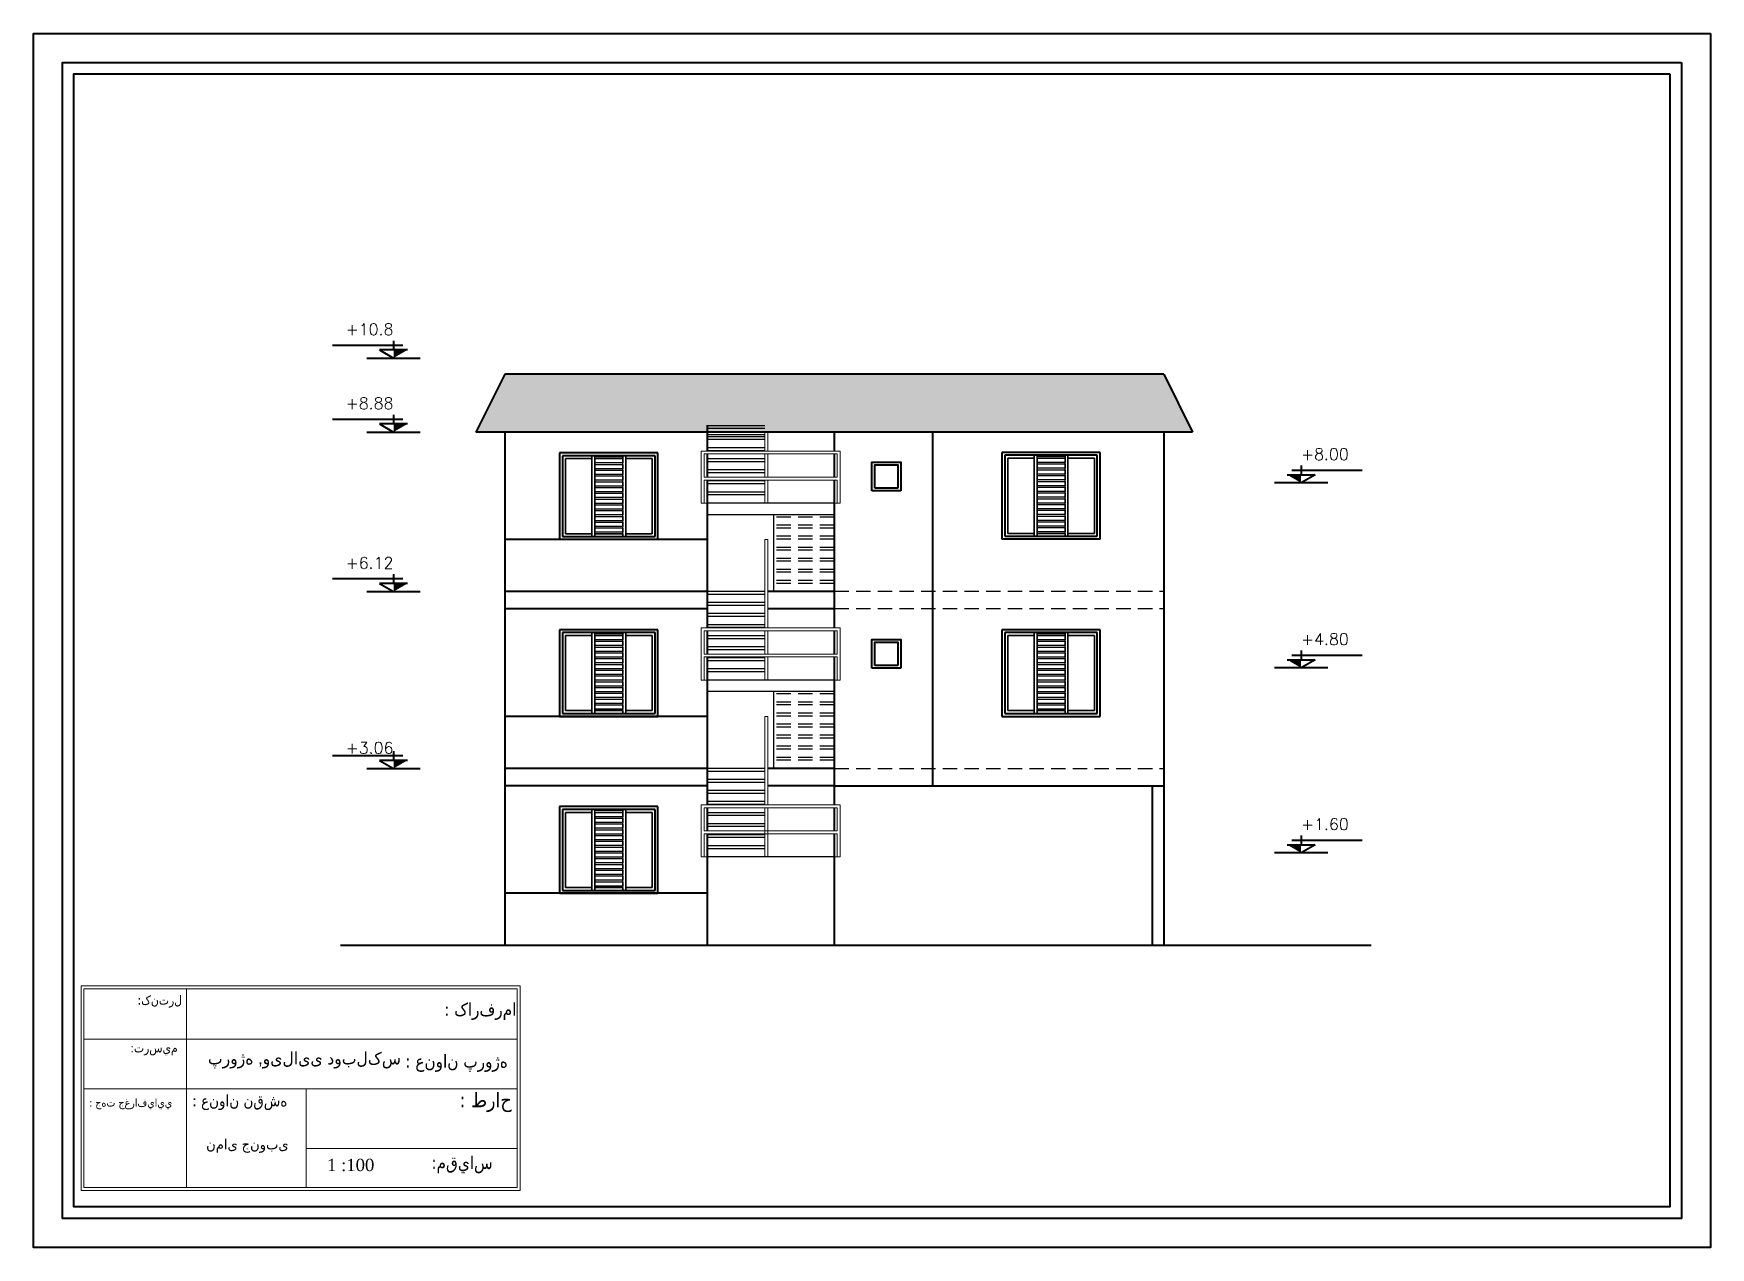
# Model space of a CAD drawing. Header units: millimetres. Extents: x -5645 to 36496, y -6563 to 7144.
# Drawn here: x -5645 to -2745, y -1060 to 1040 of the extents above; entities that cross this region are included whole.
import ezdxf

# ---------------------------------------------------------------- set-up
doc = ezdxf.new("R2010")
doc.units = ezdxf.units.MM
doc.header["$LTSCALE"] = 100
doc.linetypes.add('HIDDEN', pattern=[0.375, 0.25, -0.125])
doc.layers.get('0').update_dxf_attribs({"lineweight": 40})
for name, color, linetype, lineweight in [('CADR-1', 2, 'Continuous', 20), ('FUR', 1, 'Continuous', 9), ('TEXT', 11, 'Continuous', 20), ('TX3', 4, 'Continuous', 9), ('WE', 4, 'Continuous', 30), ('WIN', 4, 'Continuous', 9)]:
    doc.layers.add(name, color=color, linetype=linetype, lineweight=lineweight)
doc.layers.add('HID', color=11, linetype='HIDDEN')
doc.styles.add('MAS', font='romanc.shx')
doc.styles.add('style2', font='romantic.ttf')
doc.styles.add('style4', font='')
doc.styles.get('style4').set_extended_font_data('B Badr')

msp = doc.modelspace()

# ---------------------------------------------------------------- texts
at = {"layer": 'FUR', "ltscale": 0.02, "style": 'style2'}
msp.add_text('1 :100', height=21.4, dxfattribs=at).set_placement((-5137.3, -928.1))
at = {"layer": 'TEXT', "color": 1, "ltscale": 0.1, "attachment_point": 1, "style": 'style4'}
for s, insert, char_height, width in [('{\\fTahoma|b0|i0|c178|p34; :کنترل}', (-5471.1, -624.2), 15.878, 389.003), ('{\\fTahoma|b0|i0|c178|p34;: کارفرما}', (-4934.8, -636.9), 22.385, 548.402), ('{\\fTahoma|b0|i0|c178|p34;:ترسيم}', (-5477.7, -706.8), 15.878, 389.003), ('{\\fTahoma|b0|i0|c178|p34;: عنوان پروژه}', (-5002, -726.6), 22.385, 548.402), ('{\\fTahoma|b0|i0|c178|p34;: جهت جغرافيايي}', (-5548.9, -802.5), 13.933, 341.354), ('{\\fTahoma|b0|i0|c178|p34;: عنوان نقشه}', (-5370.5, -796.2), 19.772, 484.39), ('{\\fTahoma|b0|i0|c178|p34;: طراح}', (-4908.2, -792), 25.547, 625.865), ('{\\fTahoma|b0|i0|c178|p34;:مقياس}', (-4956.9, -902), 22.385, 548.402)]:
    msp.add_mtext(s, dxfattribs=dict(at, insert=insert, char_height=char_height, width=width))
at = {"layer": 'TEXT', "color": 2, "ltscale": 0.1, "attachment_point": 1, "style": 'style4'}
for s, insert, char_height, width in [('{\\fB Homa|b0|i0|c178|p2;پروژه ,}ویلایی{\\fB Homa|b0|i0|c178|p2; دوبلکس}', (-5343.4, -722), 21.424, 524.865), ('{\\fB Homa|b0|i0|c178|p2;نمای جنوبی}', (-5346.5, -872.5), 17.959, 439.969)]:
    msp.add_mtext(s, dxfattribs=dict(at, insert=insert, char_height=char_height, width=width))
at = {"layer": 'TX3', "color": 5, "linetype": 'Continuous', "lineweight": 0, "ltscale": 0.1, "char_height": 20, "width": 65.392, "style": 'MAS'}
for s, insert, attachment_point in [('+10.8', (-5104.8, 538.1), 1), ('+8.88', (-5104.8, 410.1), 1), ('+8.00', (-3370.4, 322.1), 3), ('+6.12', (-5104.8, 134.1), 1), ('+4.80', (-3370.4, 2.1), 3), ('+3.06', (-5104.8, -185.9), 1), ('+1.60', (-3370.4, -317.9), 3)]:
    msp.add_mtext(s, dxfattribs=dict(at, insert=insert, attachment_point=attachment_point))

# ---------------------------------------------------------------- blocks, each defined once
blk = doc.blocks.new('wqeq')
at = {"extrusion": (0, 1, -6.12323e-17)}
for p, q in [((30.4, 5, -5), (-139.6, 5, -5)), ((-139.6, 5, 5), (-139.6, 5, -5)), ((30.4, 5, 5), (-139.6, 5, 5)), ((30.4, 5, 5), (30.4, 5, -5))]:
    blk.add_line(p, q, dxfattribs=at)
at = {"extrusion": (-1, 1.49974e-32, 2.44925e-16)}
for p, q in [((-139.6, 5, -5), (-139.6, -145, -5)), ((-139.6, 5, 5), (-139.6, 5, -5)), ((-139.6, 5, 5), (-139.6, -145, 5)), ((25.4, -140), (25.4, 0)), ((25.4, 0), (25.4, 0, -5)), ((25.4, -140, -5), (25.4, 0, -5))]:
    blk.add_line(p, q, dxfattribs=at)
at = {"extrusion": (-2.44925e-16, -6.12323e-17, -1)}
for p, q in [((30.4, 5, -5), (-139.6, 5, -5)), ((-139.6, 5, -5), (-139.6, -145, -5)), ((25.4, 0, -5), (-134.6, 0, -5)), ((-134.6, 0, -5), (-134.6, -140, -5)), ((-83.8, 0), (-134.6, 0)), ((-134.6, 0), (-134.6, -140)), ((-30.4, 0), (-78.8, 0)), ((25.4, 0), (-25.4, 0)), ((25.4, -140, -5), (25.4, 0, -5)), ((25.4, -140), (25.4, 0)), ((30.4, -145, -5), (30.4, 5, -5)), ((-134.6, -140, -5), (25.4, -140, -5)), ((-134.6, -140), (-83.8, -140)), ((-25.4, -140), (25.4, -140))]:
    blk.add_line(p, q, dxfattribs=at)
for p, q in [((30.4, 5, 5), (-139.6, 5, 5)), ((-139.6, 5, 5), (-139.6, -145, 5)), ((30.4, -145, 5), (30.4, 5, 5))]:
    blk.add_line(p, q)
at = {"extrusion": (1, -1.49974e-32, -2.44925e-16)}
for p, q in [((-134.6, 0), (-134.6, -140)), ((-134.6, 0, -5), (-134.6, -140, -5)), ((30.4, -145, -5), (30.4, 5, -5)), ((30.4, 5, 5), (30.4, 5, -5)), ((30.4, -145, 5), (30.4, 5, 5))]:
    blk.add_line(p, q, dxfattribs=at)
at = {"extrusion": (0, -1, 6.12323e-17)}
for p, q in [((-83.8, 0), (-134.6, 0)), ((25.4, 0, -5), (-134.6, 0, -5)), ((-30.4, 0), (-78.8, 0)), ((25.4, 0), (-25.4, 0)), ((25.4, 0), (25.4, 0, -5))]:
    blk.add_line(p, q, dxfattribs=at)
at = {"layer": 'WE', "extrusion": (1, -1.49974e-32, -2.44925e-16)}
for p, q in [((-134.6, 0), (-134.6, 0, -5)), ((-78.8, 0), (-78.8, -2.5)), ((-78.8, 0), (-78.8, 0, -2.5)), ((-78.8, 0, -2.5), (-78.8, -2.5, -2.5)), ((-78.8, -5, 5), (-78.8, 0, 5)), ((-78.8, 0, 7.5), (-78.8, 0, 5)), ((-78.8, -140, 7.5), (-78.8, 0, 7.5)), ((-25.4, -5, 5), (-25.4, 0, 5)), ((-25.4, 0, 7.5), (-25.4, 0, 5)), ((-25.4, 0, 7.5), (-25.4, -140, 7.5)), ((-25.4, 0), (-25.4, -5)), ((-25.4, 0), (-25.4, 0, -2.5)), ((-25.4, -140, -2.5), (-25.4, 0, -2.5)), ((-129.6, -5), (-129.6, -135)), ((-129.6, -5, 5), (-129.6, -5)), ((-129.6, -135, 5), (-129.6, -5, 5)), ((-78.8, -2.5), (-78.8, -2.5, -2.5)), ((-78.8, -5, 5), (-78.8, -5, -2.5)), ((-78.8, -5, -2.5), (-78.8, -12.5, -2.5)), ((-78.8, -12.5), (-78.8, -12.5, -2.5)), ((-78.8, -12.5), (-78.8, -15)), ((-78.8, -15), (-78.8, -15, -2.5)), ((-78.8, -15, -2.5), (-78.8, -22.5, -2.5)), ((-78.8, -22.5), (-78.8, -22.5, -2.5)), ((-78.8, -22.5), (-78.8, -25)), ((-78.8, -25), (-78.8, -25, -2.5)), ((-78.8, -25, -2.5), (-78.8, -32.5, -2.5)), ((-25.4, -5), (-25.4, -5, 5)), ((-78.8, -32.5), (-78.8, -32.5, -2.5)), ((-78.8, -32.5), (-78.8, -35)), ((-78.8, -35), (-78.8, -35, -2.5)), ((-78.8, -35, -2.5), (-78.8, -42.5, -2.5)), ((-78.8, -42.5), (-78.8, -42.5, -2.5)), ((-78.8, -42.5), (-78.8, -45)), ((-78.8, -45), (-78.8, -45, -2.5)), ((-78.8, -45, -2.5), (-78.8, -52.5, -2.5)), ((-78.8, -52.5), (-78.8, -52.5, -2.5)), ((-78.8, -52.5), (-78.8, -55)), ((-78.8, -55), (-78.8, -55, -2.5)), ((-78.8, -55, -2.5), (-78.8, -62.5, -2.5)), ((-78.8, -62.5), (-78.8, -62.5, -2.5)), ((-78.8, -62.5), (-78.8, -65)), ((-78.8, -65), (-78.8, -65, -2.5)), ((-78.8, -65, -2.5), (-78.8, -72.5, -2.5)), ((-78.8, -72.5), (-78.8, -72.5, -2.5)), ((-78.8, -72.5), (-78.8, -75)), ((-78.8, -75), (-78.8, -75, -2.5)), ((-78.8, -75, -2.5), (-78.8, -82.5, -2.5)), ((-78.8, -82.5), (-78.8, -85)), ((-78.8, -82.5), (-78.8, -82.5, -2.5)), ((-78.8, -85, -2.5), (-78.8, -92.5, -2.5)), ((-78.8, -85), (-78.8, -85, -2.5)), ((-78.8, -92.5), (-78.8, -95)), ((-78.8, -92.5), (-78.8, -92.5, -2.5)), ((-78.8, -95, -2.5), (-78.8, -102.5, -2.5)), ((-78.8, -95), (-78.8, -95, -2.5)), ((-78.8, -102.5), (-78.8, -105)), ((-78.8, -102.5), (-78.8, -102.5, -2.5)), ((-78.8, -105, -2.5), (-78.8, -112.5, -2.5)), ((-78.8, -105), (-78.8, -105, -2.5)), ((-78.8, -112.5), (-78.8, -115)), ((-78.8, -112.5), (-78.8, -112.5, -2.5)), ((-78.8, -115, -2.5), (-78.8, -122.5, -2.5)), ((-78.8, -115), (-78.8, -115, -2.5)), ((-134.6, -140), (-134.6, -140, -5)), ((-129.6, -135, 5), (-129.6, -135)), ((-78.8, -122.5), (-78.8, -125)), ((-78.8, -122.5), (-78.8, -122.5, -2.5)), ((-78.8, -125, -2.5), (-78.8, -132.5, -2.5)), ((-78.8, -125), (-78.8, -125, -2.5)), ((-78.8, -132.5), (-78.8, -135)), ((-78.8, -132.5), (-78.8, -132.5, -2.5)), ((-78.8, -140, 5), (-78.8, -135, 5)), ((-78.8, -135, 5), (-78.8, -135)), ((-78.8, -140, 7.5), (-78.8, -140, 5)), ((-25.4, -140, 5), (-25.4, -135, 5)), ((-25.4, -135, 5), (-25.4, -135)), ((-25.4, -135), (-25.4, -140)), ((-25.4, -140, 7.5), (-25.4, -140, 5)), ((-25.4, -140), (-25.4, -140, -2.5))]:
    blk.add_line(p, q, dxfattribs=at)
at = {"layer": 'WE', "extrusion": (0, -1, 6.12323e-17)}
for p, q in [((-134.6, 0), (-134.6, 0, -5)), ((-83.8, 0), (-83.8, 0, -2.5)), ((-83.8, 0, -2.5), (-78.8, 0, -2.5)), ((-78.8, 0), (-78.8, 0, -2.5)), ((-30.4, 0), (-30.4, 0, -2.5)), ((-25.4, 0, -2.5), (-30.4, 0, -2.5)), ((-25.4, 0), (-25.4, 0, -2.5)), ((-129.6, -5, 5), (-83.8, -5, 5)), ((-83.8, -5), (-129.6, -5)), ((-129.6, -5, 5), (-129.6, -5)), ((-83.8, -5, 5), (-83.8, -5)), ((-78.8, -5, -2.5), (-30.4, -5, -2.5)), ((-78.8, -5, 5), (-78.8, -5, -2.5)), ((-78.8, -5, 5), (-30.4, -5, 5)), ((-78.8, -15, -2.5), (-30.4, -15, -2.5)), ((-78.8, -15), (-78.8, -15, -2.5)), ((-78.8, -15), (-30.4, -15)), ((-78.8, -25, -2.5), (-30.4, -25, -2.5)), ((-78.8, -25), (-78.8, -25, -2.5)), ((-78.8, -25), (-30.4, -25)), ((-30.4, -5, 5), (-30.4, -5, -2.5)), ((-30.4, -15), (-30.4, -15, -2.5)), ((-30.4, -25), (-30.4, -25, -2.5)), ((-25.4, -5), (-25.4, -5, 5)), ((20.4, -5), (-25.4, -5)), ((-25.4, -5, 5), (20.4, -5, 5)), ((20.4, -5, 5), (20.4, -5)), ((-78.8, -35, -2.5), (-30.4, -35, -2.5)), ((-78.8, -35), (-78.8, -35, -2.5)), ((-78.8, -35), (-30.4, -35)), ((-78.8, -45, -2.5), (-30.4, -45, -2.5)), ((-78.8, -45), (-78.8, -45, -2.5)), ((-78.8, -45), (-30.4, -45)), ((-78.8, -55, -2.5), (-30.4, -55, -2.5)), ((-78.8, -55), (-78.8, -55, -2.5)), ((-78.8, -55), (-30.4, -55)), ((-30.4, -35), (-30.4, -35, -2.5)), ((-30.4, -45), (-30.4, -45, -2.5)), ((-30.4, -55), (-30.4, -55, -2.5)), ((-78.8, -65, -2.5), (-30.4, -65, -2.5)), ((-78.8, -65), (-78.8, -65, -2.5)), ((-78.8, -65), (-30.4, -65)), ((-78.8, -75, -2.5), (-30.4, -75, -2.5)), ((-78.8, -75), (-78.8, -75, -2.5)), ((-78.8, -75), (-30.4, -75)), ((-78.8, -85, -2.5), (-30.4, -85, -2.5)), ((-78.8, -85), (-78.8, -85, -2.5)), ((-78.8, -85), (-30.4, -85)), ((-30.4, -65), (-30.4, -65, -2.5)), ((-30.4, -75), (-30.4, -75, -2.5)), ((-30.4, -85), (-30.4, -85, -2.5)), ((-78.8, -95, -2.5), (-30.4, -95, -2.5)), ((-78.8, -95), (-78.8, -95, -2.5)), ((-78.8, -95), (-30.4, -95)), ((-30.4, -95), (-30.4, -95, -2.5))]:
    blk.add_line(p, q, dxfattribs=at)
at = {"layer": 'WE'}
for p, q in [((-78.8, 0, 5), (-83.8, 0, 5)), ((-83.8, 0, 5), (-83.8, -5, 5)), ((-83.8, 0, 7.5), (-83.8, -140, 7.5)), ((-78.8, 0, 7.5), (-83.8, 0, 7.5)), ((-78.8, -5, 5), (-78.8, 0, 5)), ((-78.8, -140, 7.5), (-78.8, 0, 7.5)), ((-30.4, 0, 5), (-30.4, -5, 5)), ((-25.4, 0, 5), (-30.4, 0, 5)), ((-30.4, -140, 7.5), (-30.4, 0, 7.5)), ((-30.4, 0, 7.5), (-25.4, 0, 7.5)), ((-25.4, -5, 5), (-25.4, 0, 5)), ((-25.4, 0, 7.5), (-25.4, -140, 7.5)), ((-129.6, -5, 5), (-83.8, -5, 5)), ((-129.6, -135, 5), (-129.6, -5, 5)), ((-78.8, -5, 5), (-30.4, -5, 5)), ((-78.8, -12.5), (-78.8, -15)), ((-30.4, -12.5), (-78.8, -12.5)), ((-78.8, -15), (-30.4, -15)), ((-78.8, -22.5), (-78.8, -25)), ((-30.4, -22.5), (-78.8, -22.5)), ((-78.8, -25), (-30.4, -25)), ((-30.4, -15), (-30.4, -12.5)), ((-30.4, -25), (-30.4, -22.5)), ((-25.4, -5, 5), (20.4, -5, 5)), ((20.4, -5, 5), (20.4, -135, 5)), ((-78.8, -32.5), (-78.8, -35)), ((-30.4, -32.5), (-78.8, -32.5)), ((-78.8, -35), (-30.4, -35)), ((-78.8, -42.5), (-78.8, -45)), ((-30.4, -42.5), (-78.8, -42.5)), ((-78.8, -45), (-30.4, -45)), ((-78.8, -52.5), (-78.8, -55)), ((-30.4, -52.5), (-78.8, -52.5)), ((-78.8, -55), (-30.4, -55)), ((-30.4, -35), (-30.4, -32.5)), ((-30.4, -45), (-30.4, -42.5)), ((-30.4, -55), (-30.4, -52.5)), ((-78.8, -62.5), (-78.8, -65)), ((-30.4, -62.5), (-78.8, -62.5)), ((-78.8, -65), (-30.4, -65)), ((-78.8, -72.5), (-78.8, -75)), ((-30.4, -72.5), (-78.8, -72.5)), ((-78.8, -75), (-30.4, -75)), ((-78.8, -82.5), (-78.8, -85)), ((-30.4, -82.5), (-78.8, -82.5)), ((-78.8, -85), (-30.4, -85)), ((-30.4, -65), (-30.4, -62.5)), ((-30.4, -75), (-30.4, -72.5)), ((-30.4, -85), (-30.4, -82.5)), ((-78.8, -92.5), (-78.8, -95)), ((-30.4, -92.5), (-78.8, -92.5)), ((-78.8, -95), (-30.4, -95)), ((-78.8, -102.5), (-78.8, -105)), ((-30.4, -102.5), (-78.8, -102.5)), ((-78.8, -105), (-30.4, -105)), ((-30.4, -95), (-30.4, -92.5)), ((-30.4, -105), (-30.4, -102.5)), ((-83.8, -135, 5), (-129.6, -135, 5)), ((-83.8, -135, 5), (-83.8, -140, 5)), ((-83.8, -140, 5), (-78.8, -140, 5)), ((-83.8, -140, 7.5), (-78.8, -140, 7.5)), ((-78.8, -140, 5), (-78.8, -135, 5)), ((-30.4, -135, 5), (-78.8, -135, 5)), ((-30.4, -135, 5), (-30.4, -140, 5)), ((-30.4, -140, 5), (-25.4, -140, 5)), ((-25.4, -140, 7.5), (-30.4, -140, 7.5)), ((20.4, -135, 5), (-25.4, -135, 5)), ((-25.4, -140, 5), (-25.4, -135, 5))]:
    blk.add_line(p, q, dxfattribs=at)
at = {"layer": 'WE', "extrusion": (-2.44925e-16, -6.12323e-17, -1)}
for p, q in [((-83.8, -5), (-83.8, 0)), ((-83.8, 0, -2.5), (-78.8, 0, -2.5)), ((-83.8, -140, -2.5), (-83.8, 0, -2.5)), ((-78.8, 0), (-78.8, -2.5)), ((-78.8, 0, -2.5), (-78.8, -2.5, -2.5)), ((-30.4, -2.5), (-30.4, 0)), ((-30.4, 0, -2.5), (-30.4, -2.5, -2.5)), ((-25.4, 0, -2.5), (-30.4, 0, -2.5)), ((-25.4, 0), (-25.4, -5)), ((-25.4, -140, -2.5), (-25.4, 0, -2.5)), ((-83.8, -5), (-129.6, -5)), ((-129.6, -5), (-129.6, -135)), ((-30.4, -2.5), (-78.8, -2.5)), ((-30.4, -2.5, -2.5), (-78.8, -2.5, -2.5)), ((-78.8, -5, -2.5), (-30.4, -5, -2.5)), ((-78.8, -5, -2.5), (-78.8, -12.5, -2.5)), ((-30.4, -12.5, -2.5), (-78.8, -12.5, -2.5)), ((-78.8, -15, -2.5), (-30.4, -15, -2.5)), ((-78.8, -15, -2.5), (-78.8, -22.5, -2.5)), ((-30.4, -22.5, -2.5), (-78.8, -22.5, -2.5)), ((-78.8, -25, -2.5), (-30.4, -25, -2.5)), ((-78.8, -25, -2.5), (-78.8, -32.5, -2.5)), ((-30.4, -5, -2.5), (-30.4, -12.5, -2.5)), ((-30.4, -15, -2.5), (-30.4, -22.5, -2.5)), ((-30.4, -25, -2.5), (-30.4, -32.5, -2.5)), ((20.4, -5), (-25.4, -5)), ((20.4, -135), (20.4, -5)), ((-30.4, -32.5, -2.5), (-78.8, -32.5, -2.5)), ((-78.8, -35, -2.5), (-30.4, -35, -2.5)), ((-78.8, -35, -2.5), (-78.8, -42.5, -2.5)), ((-30.4, -42.5, -2.5), (-78.8, -42.5, -2.5)), ((-78.8, -45, -2.5), (-30.4, -45, -2.5)), ((-78.8, -45, -2.5), (-78.8, -52.5, -2.5)), ((-30.4, -52.5, -2.5), (-78.8, -52.5, -2.5)), ((-78.8, -55, -2.5), (-30.4, -55, -2.5)), ((-78.8, -55, -2.5), (-78.8, -62.5, -2.5)), ((-30.4, -35, -2.5), (-30.4, -42.5, -2.5)), ((-30.4, -45, -2.5), (-30.4, -52.5, -2.5)), ((-30.4, -55, -2.5), (-30.4, -62.5, -2.5)), ((-30.4, -62.5, -2.5), (-78.8, -62.5, -2.5)), ((-78.8, -65, -2.5), (-30.4, -65, -2.5)), ((-78.8, -65, -2.5), (-78.8, -72.5, -2.5)), ((-30.4, -72.5, -2.5), (-78.8, -72.5, -2.5)), ((-78.8, -75, -2.5), (-30.4, -75, -2.5)), ((-78.8, -75, -2.5), (-78.8, -82.5, -2.5)), ((-30.4, -82.5, -2.5), (-78.8, -82.5, -2.5)), ((-78.8, -85, -2.5), (-30.4, -85, -2.5)), ((-78.8, -85, -2.5), (-78.8, -92.5, -2.5)), ((-30.4, -65, -2.5), (-30.4, -72.5, -2.5)), ((-30.4, -75, -2.5), (-30.4, -82.5, -2.5)), ((-30.4, -85, -2.5), (-30.4, -92.5, -2.5)), ((-30.4, -92.5, -2.5), (-78.8, -92.5, -2.5)), ((-78.8, -95, -2.5), (-30.4, -95, -2.5)), ((-78.8, -95, -2.5), (-78.8, -102.5, -2.5)), ((-30.4, -102.5, -2.5), (-78.8, -102.5, -2.5)), ((-78.8, -105, -2.5), (-30.4, -105, -2.5)), ((-78.8, -105, -2.5), (-78.8, -112.5, -2.5)), ((-30.4, -112.5, -2.5), (-78.8, -112.5, -2.5)), ((-78.8, -115, -2.5), (-30.4, -115, -2.5)), ((-78.8, -115, -2.5), (-78.8, -122.5, -2.5)), ((-30.4, -95, -2.5), (-30.4, -102.5, -2.5)), ((-30.4, -105, -2.5), (-30.4, -112.5, -2.5)), ((-30.4, -115, -2.5), (-30.4, -122.5, -2.5)), ((-129.6, -135), (-83.8, -135)), ((-83.8, -140), (-83.8, -135)), ((-78.8, -140, -2.5), (-83.8, -140, -2.5)), ((-30.4, -122.5, -2.5), (-78.8, -122.5, -2.5)), ((-78.8, -125, -2.5), (-30.4, -125, -2.5)), ((-78.8, -125, -2.5), (-78.8, -132.5, -2.5)), ((-30.4, -132.5, -2.5), (-78.8, -132.5, -2.5)), ((-78.8, -135, -2.5), (-30.4, -135, -2.5)), ((-78.8, -135, -2.5), (-78.8, -140, -2.5)), ((-30.4, -125, -2.5), (-30.4, -132.5, -2.5)), ((-30.4, -135, -2.5), (-30.4, -140, -2.5)), ((-30.4, -140, -2.5), (-25.4, -140, -2.5)), ((-25.4, -135), (20.4, -135)), ((-25.4, -135), (-25.4, -140))]:
    blk.add_line(p, q, dxfattribs=at)
at = {"layer": 'WE', "extrusion": (0, 1, -6.12323e-17)}
for p, q in [((-78.8, 0, 5), (-83.8, 0, 5)), ((-83.8, 0, 7.5), (-83.8, 0, 5)), ((-78.8, 0, 7.5), (-83.8, 0, 7.5)), ((-78.8, 0, 7.5), (-78.8, 0, 5)), ((-25.4, 0, 5), (-30.4, 0, 5)), ((-30.4, 0, 7.5), (-30.4, 0, 5)), ((-30.4, 0, 7.5), (-25.4, 0, 7.5)), ((-25.4, 0, 7.5), (-25.4, 0, 5)), ((-30.4, -2.5, -2.5), (-78.8, -2.5, -2.5)), ((-78.8, -2.5), (-78.8, -2.5, -2.5)), ((-30.4, -2.5), (-78.8, -2.5)), ((-30.4, -12.5, -2.5), (-78.8, -12.5, -2.5)), ((-78.8, -12.5), (-78.8, -12.5, -2.5)), ((-30.4, -12.5), (-78.8, -12.5)), ((-30.4, -22.5, -2.5), (-78.8, -22.5, -2.5)), ((-78.8, -22.5), (-78.8, -22.5, -2.5)), ((-30.4, -22.5), (-78.8, -22.5)), ((-30.4, -2.5), (-30.4, -2.5, -2.5)), ((-30.4, -12.5), (-30.4, -12.5, -2.5)), ((-30.4, -22.5), (-30.4, -22.5, -2.5)), ((-30.4, -32.5, -2.5), (-78.8, -32.5, -2.5)), ((-78.8, -32.5), (-78.8, -32.5, -2.5)), ((-30.4, -32.5), (-78.8, -32.5)), ((-30.4, -42.5, -2.5), (-78.8, -42.5, -2.5)), ((-78.8, -42.5), (-78.8, -42.5, -2.5)), ((-30.4, -42.5), (-78.8, -42.5)), ((-30.4, -52.5, -2.5), (-78.8, -52.5, -2.5)), ((-78.8, -52.5), (-78.8, -52.5, -2.5)), ((-30.4, -52.5), (-78.8, -52.5)), ((-30.4, -32.5), (-30.4, -32.5, -2.5)), ((-30.4, -42.5), (-30.4, -42.5, -2.5)), ((-30.4, -52.5), (-30.4, -52.5, -2.5)), ((-30.4, -62.5, -2.5), (-78.8, -62.5, -2.5)), ((-78.8, -62.5), (-78.8, -62.5, -2.5)), ((-30.4, -62.5), (-78.8, -62.5)), ((-30.4, -72.5, -2.5), (-78.8, -72.5, -2.5)), ((-78.8, -72.5), (-78.8, -72.5, -2.5)), ((-30.4, -72.5), (-78.8, -72.5)), ((-30.4, -82.5, -2.5), (-78.8, -82.5, -2.5)), ((-78.8, -82.5), (-78.8, -82.5, -2.5)), ((-30.4, -82.5), (-78.8, -82.5)), ((-30.4, -62.5), (-30.4, -62.5, -2.5)), ((-30.4, -72.5), (-30.4, -72.5, -2.5)), ((-30.4, -82.5), (-30.4, -82.5, -2.5)), ((-30.4, -92.5, -2.5), (-78.8, -92.5, -2.5)), ((-78.8, -92.5), (-78.8, -92.5, -2.5)), ((-30.4, -92.5), (-78.8, -92.5)), ((-30.4, -102.5, -2.5), (-78.8, -102.5, -2.5)), ((-78.8, -102.5), (-78.8, -102.5, -2.5)), ((-30.4, -102.5), (-78.8, -102.5)), ((-30.4, -92.5), (-30.4, -92.5, -2.5)), ((-30.4, -102.5), (-30.4, -102.5, -2.5))]:
    blk.add_line(p, q, dxfattribs=at)
at = {"layer": 'WE', "extrusion": (-1, 1.49974e-32, 2.44925e-16)}
for p, q in [((-83.8, 0, 5), (-83.8, -5, 5)), ((-83.8, 0, 7.5), (-83.8, 0, 5)), ((-83.8, -5), (-83.8, 0)), ((-83.8, 0, 7.5), (-83.8, -140, 7.5)), ((-83.8, 0), (-83.8, 0, -2.5)), ((-83.8, -140, -2.5), (-83.8, 0, -2.5)), ((-30.4, -2.5), (-30.4, 0)), ((-30.4, 0), (-30.4, 0, -2.5)), ((-30.4, 0, -2.5), (-30.4, -2.5, -2.5)), ((-30.4, 0, 5), (-30.4, -5, 5)), ((-30.4, 0, 7.5), (-30.4, 0, 5)), ((-30.4, -140, 7.5), (-30.4, 0, 7.5)), ((-83.8, -5, 5), (-83.8, -5)), ((-30.4, -2.5), (-30.4, -2.5, -2.5)), ((-30.4, -5, 5), (-30.4, -5, -2.5)), ((-30.4, -5, -2.5), (-30.4, -12.5, -2.5)), ((-30.4, -12.5), (-30.4, -12.5, -2.5)), ((-30.4, -15), (-30.4, -12.5)), ((-30.4, -15), (-30.4, -15, -2.5)), ((-30.4, -15, -2.5), (-30.4, -22.5, -2.5)), ((-30.4, -22.5), (-30.4, -22.5, -2.5)), ((-30.4, -25), (-30.4, -22.5)), ((-30.4, -25), (-30.4, -25, -2.5)), ((-30.4, -25, -2.5), (-30.4, -32.5, -2.5)), ((20.4, -135), (20.4, -5)), ((20.4, -5, 5), (20.4, -5)), ((20.4, -5, 5), (20.4, -135, 5)), ((-30.4, -32.5), (-30.4, -32.5, -2.5)), ((-30.4, -35), (-30.4, -32.5)), ((-30.4, -35), (-30.4, -35, -2.5)), ((-30.4, -35, -2.5), (-30.4, -42.5, -2.5)), ((-30.4, -42.5), (-30.4, -42.5, -2.5)), ((-30.4, -45), (-30.4, -42.5)), ((-30.4, -45), (-30.4, -45, -2.5)), ((-30.4, -45, -2.5), (-30.4, -52.5, -2.5)), ((-30.4, -52.5), (-30.4, -52.5, -2.5)), ((-30.4, -55), (-30.4, -52.5)), ((-30.4, -55), (-30.4, -55, -2.5)), ((-30.4, -55, -2.5), (-30.4, -62.5, -2.5)), ((-30.4, -62.5), (-30.4, -62.5, -2.5)), ((-30.4, -65), (-30.4, -62.5)), ((-30.4, -65), (-30.4, -65, -2.5)), ((-30.4, -65, -2.5), (-30.4, -72.5, -2.5)), ((-30.4, -72.5), (-30.4, -72.5, -2.5)), ((-30.4, -75), (-30.4, -72.5)), ((-30.4, -75, -2.5), (-30.4, -82.5, -2.5)), ((-30.4, -75), (-30.4, -75, -2.5)), ((-30.4, -85), (-30.4, -82.5)), ((-30.4, -82.5), (-30.4, -82.5, -2.5)), ((-30.4, -85, -2.5), (-30.4, -92.5, -2.5)), ((-30.4, -85), (-30.4, -85, -2.5)), ((-30.4, -95), (-30.4, -92.5)), ((-30.4, -92.5), (-30.4, -92.5, -2.5)), ((-30.4, -95, -2.5), (-30.4, -102.5, -2.5)), ((-30.4, -95), (-30.4, -95, -2.5)), ((-30.4, -105), (-30.4, -102.5)), ((-30.4, -102.5), (-30.4, -102.5, -2.5)), ((-30.4, -105, -2.5), (-30.4, -112.5, -2.5)), ((-30.4, -105), (-30.4, -105, -2.5)), ((-30.4, -115), (-30.4, -112.5)), ((-30.4, -112.5), (-30.4, -112.5, -2.5)), ((-30.4, -115, -2.5), (-30.4, -122.5, -2.5)), ((-30.4, -115), (-30.4, -115, -2.5)), ((-83.8, -135, 5), (-83.8, -140, 5)), ((-83.8, -135), (-83.8, -135, 5)), ((-83.8, -140), (-83.8, -135)), ((-83.8, -140, 7.5), (-83.8, -140, 5)), ((-83.8, -140), (-83.8, -140, -2.5)), ((-30.4, -125), (-30.4, -122.5)), ((-30.4, -122.5), (-30.4, -122.5, -2.5)), ((-30.4, -125, -2.5), (-30.4, -132.5, -2.5)), ((-30.4, -125), (-30.4, -125, -2.5)), ((-30.4, -135), (-30.4, -132.5)), ((-30.4, -132.5), (-30.4, -132.5, -2.5)), ((-30.4, -135, 5), (-30.4, -140, 5)), ((-30.4, -135), (-30.4, -135, 5)), ((-30.4, -140, 7.5), (-30.4, -140, 5)), ((20.4, -135, 5), (20.4, -135)), ((25.4, -140), (25.4, -140, -5))]:
    blk.add_line(p, q, dxfattribs=at)
blk = doc.blocks.new('ssfs')
for p, q in [((0, 29.9), (0, 13.9)), ((16, 21.9), (-105.7, 21.9)), ((-46.2, 0), (46.2, 0)), ((-24, 13.9), (0, 0)), ((24, 13.9), (-24, 13.9))]:
    blk.add_line(p, q)
blk.add_solid([(24, 13.9), (0, 13.9), (0, 0)])

# ---------------------------------------------------------------- hatches: boundary and pattern name
at = {"layer": 'WE'}
h = msp.add_hatch(dxfattribs=at)
h.set_pattern_fill('AR-RSHKE', color=256, style=0)
h.set_pattern_definition([(0, (-30670.138, 2713.355), (25.5, 12), [6, -5, 7, -3, 9, -4]), (0, (-30664.138, 2713.855), (25.5, 12), [5, -19, 4, -6]), (0, (-30652.138, 2712.605), (25.5, 12), [3, -31]), (90, (-30670.1384, 2713.355), (-8.5, 12), [11.5, -36.5]), (90, (-30664.1384, 2713.355), (-8.5, 12), [11.25, -36.75]), (90, (-30659.1384, 2713.355), (-8.5, 12), [10.5, -37.5]), (90, (-30652.1384, 2712.605), (-8.5, 12), [11.5, -36.5]), (90, (-30649.1384, 2712.605), (-8.5, 12), [11.5, -36.5]), (90, (-30640.1384, 2713.355), (-8.5, 12), [11, -37])])
h.paths.add_polyline_path([(-4830.1, 450.5), (-4880.1, 350.5), (-3640.5, 350.5), (-3690.5, 450.5)])

# ---------------------------------------------------------------- linework, layer by layer
at = {"extrusion": (-2.44925e-16, -6.12323e-17, -1)}
for p, q in [((-4735.1, 165.2, 296.4), (-4565.1, 165.2, 296.4)), ((-4735.1, -141.5, 296.4), (-4565.1, -141.5, 296.4)), ((-4735.1, -447.5, 296.4), (-4565.1, -447.5, 296.4))]:
    msp.add_line(p, q, dxfattribs=at)
for p, q in [((-4735.1, 165.2, 306.4), (-4565.1, 165.2, 306.4)), ((-4735.1, -141.5, 306.4), (-4565.1, -141.5, 306.4)), ((-4735.1, -447.5, 306.4), (-4565.1, -447.5, 306.4))]:
    msp.add_line(p, q)
at = {"extrusion": (1, -1.49974e-32, -2.44925e-16)}
for p, q in [((-4565.1, 165.2, 306.4), (-4565.1, 165.2, 296.4)), ((-4565.1, -447.5, 306.4), (-4565.1, -447.5, 296.4))]:
    msp.add_line(p, q, dxfattribs=at)
at = {"extrusion": (-1, 1.49974e-32, 2.44925e-16)}
msp.add_line((-4735.1, -447.5, 306.4), (-4735.1, -447.5, 296.4), dxfattribs=at)
for points in [[(-2745, 1039.9), (-2745, -1060.1), (-5645, -1060.1), (-5645, 1039.9), (-2745, 1039.9)], [(-4830.1, 450.5), (-4880.1, 350.5)], [(-3690.5, 450.5), (-4830.1, 450.5)], [(-3690.5, 450.5), (-3640.5, 350.5)], [(-3640.5, 350.5), (-4880.1, 350.5)], [(-4830.1, 350.5), (-4830.1, -537.5)], [(-4255.1, 350.5), (-4485.1, 350.5)], [(-4480.1, 362.5), (-4480.1, 317.5)], [(-4480.1, 350.5), (-4480.1, 317.5)], [(-4260.1, 350.5), (-4375.1, 350.5)], [(-4260.1, 350.5), (-4260.1, 317.5)], [(-4260.1, 350.5), (-4260.1, 317.5)], [(-4090.1, 350.5), (-4090.1, -261.5)], [(-3690.5, 350.5), (-3690.5, -537.5)], [(-4480.1, 312.5), (-4480.1, 272.5)], [(-4480.1, 312.5), (-4480.1, 272.5)], [(-4260.1, 312.5), (-4260.1, 272.5)], [(-4260.1, 312.5), (-4260.1, 272.5)], [(-4195.1, 248.5), (-4195.1, 298.5), (-4145.1, 298.5), (-4145.1, 248.5)], [(-4190.1, 253.5), (-4190.1, 293.5), (-4150.1, 293.5), (-4150.1, 253.5)], [(-4480.1, 267.5), (-4480.1, 148.5)], [(-4480.1, 267.5), (-4480.1, 11.5)], [(-4260.1, 267.5), (-4260.1, 148.5)], [(-4260.1, 267.5), (-4260.1, 11.5)], [(-4145.1, 248.5), (-4195.1, 248.5)], [(-4150.1, 253.5), (-4190.1, 253.5)], [(-4480.1, 164.5), (-4830.1, 164.5)], [(-4480.1, 74.5), (-4830.1, 74.5)], [(-4260.1, 74.5), (-4375.1, 74.5)], [(-4260.1, 74.5), (-4375.1, 74.5)], [(-4480.1, 44.5), (-4830.1, 44.5)], [(-4260.1, 44.5), (-4375.1, 44.5)], [(-4260.1, 44.5), (-4375.1, 44.5)], [(-4260.1, 44.5), (-4375.1, 44.5)], [(-4260.1, 44.5), (-4375.1, 44.5)], [(-4480.1, 6.5), (-4480.1, -33.5)], [(-4260.1, 6.5), (-4260.1, -33.5)], [(-4480.1, -38.5), (-4480.1, -294.5)], [(-4260.1, -38.5), (-4260.1, -294.5)], [(-4480.1, -141.5), (-4830.1, -141.5)], [(-4480.1, -231.5), (-4830.1, -231.5)], [(-4260.1, -231.5), (-4375.1, -231.5)], [(-4480.1, -261.5), (-4830.1, -261.5)], [(-4480.1, -261.5), (-4485.1, -261.5)], [(-4480.1, -261.5), (-4485.1, -261.5)], [(-4260.1, -261.5), (-4375.1, -261.5)], [(-4260.1, -261.5), (-4375.1, -261.5)], [(-4260.1, -261.5), (-4375.1, -261.5)], [(-4260.1, -261.5), (-3690.5, -261.5)], [(-3710.5, -261.5), (-3710.5, -537.5)], [(-4480.1, -299.5), (-4480.1, -339.5)], [(-4260.1, -299.5), (-4260.1, -339.5)], [(-4480.1, -344.5), (-4480.1, -537.5)], [(-4260.1, -344.5), (-4260.1, -537.5)], [(-4480.1, -447.5), (-4830.1, -447.5)]]:
    msp.add_lwpolyline(points)
for points in [[(-2795, 989.9), (-2795, -1010.1), (-5595, -1010.1), (-5595, 989.9)], [(-2815, 969.9), (-2815, -990.1), (-5575, -990.1), (-5575, 969.9)]]:
    msp.add_lwpolyline(points, close=True)
for points, elevation in [([(-3800.3, 165.2), (-3970.3, 165.2)], -10), ([(-4195.1, -58.2), (-4195.1, -8.2), (-4145.1, -8.2), (-4145.1, -58.2)], 296.4), ([(-4190.1, -53.2), (-4190.1, -13.2), (-4150.1, -13.2), (-4150.1, -53.2)], 296.4), ([(-4150.1, -53.2), (-4190.1, -53.2)], 296.4), ([(-4145.1, -58.2), (-4195.1, -58.2)], 296.4), ([(-3970.3, -141.5), (-3800.3, -141.5)], 296.4)]:
    msp.add_lwpolyline(points, dxfattribs=dict(elevation=elevation))
at = {"lineweight": 40}
msp.add_lwpolyline([(-3331.6, -537.5), (-5114.2, -537.5)], dxfattribs=at)
at = {"layer": 'CADR-1', "color": 1}
for p, q in [((-4803.3, -607.7), (-5562.8, -607.7)), ((-5562.8, -961.6), (-5562.8, -607.7)), ((-4803.3, -607.7), (-4803.3, -961.6)), ((-4808.3, -612.7), (-5557.8, -612.7)), ((-5557.8, -956.6), (-5557.8, -612.7)), ((-4808.3, -612.7), (-4808.3, -956.6)), ((-4808.3, -956.6), (-5557.8, -956.6)), ((-4803.3, -961.6), (-5562.8, -961.6))]:
    msp.add_line(p, q, dxfattribs=at)
at = {"layer": 'CADR-1'}
for p, q in [((-5380.4, -956.6), (-5380.4, -612.7)), ((-4808.3, -699.9), (-5557.8, -699.9)), ((-4808.3, -785.5), (-5557.8, -785.5)), ((-5173.3, -956.6), (-5173.3, -785.5)), ((-4808.3, -888.9), (-5173.3, -888.9))]:
    msp.add_line(p, q, dxfattribs=at)
at = {"layer": 'HID'}
for points in [[(-4260.1, 203.4), (-4365.1, 203.4)], [(-4260.1, 189.3), (-4365.1, 189.3)], [(-4260.1, 184.3), (-4365.1, 184.3)], [(-4260.1, 170.2), (-4365.1, 170.2)], [(-4260.1, 165.2), (-4365.1, 165.2)], [(-4260.1, 151), (-4365.1, 151)], [(-4260.1, 146), (-4365.1, 146)], [(-4260.1, 131.9), (-4365.1, 131.9)], [(-4260.1, 126.9), (-4365.1, 126.9)], [(-4260.1, 112.8), (-4365.1, 112.8)], [(-4260.1, 107.8), (-4365.1, 107.8)], [(-4260.1, 93.7), (-4365.1, 93.7)], [(-4260.1, 88.7), (-4365.1, 88.7)], [(-4260.1, -102.6), (-4365.1, -102.6)], [(-4260.1, -116.7), (-4365.1, -116.7)], [(-4260.1, -121.7), (-4365.1, -121.7)], [(-4260.1, -135.8), (-4365.1, -135.8)], [(-4260.1, -140.8), (-4365.1, -140.8)], [(-4260.1, -155), (-4365.1, -155)], [(-4260.1, -160), (-4365.1, -160)], [(-4260.1, -174.1), (-4365.1, -174.1)], [(-4260.1, -179.1), (-4365.1, -179.1)], [(-4260.1, -193.2), (-4365.1, -193.2)], [(-4260.1, -198.2), (-4365.1, -198.2)], [(-4260.1, -212.3), (-4365.1, -212.3)], [(-4260.1, -217.3), (-4365.1, -217.3)], [(-4260.1, -231.5), (-3690.5, -231.5)]]:
    msp.add_lwpolyline(points, dxfattribs=at)
at = {"layer": 'HID', "elevation": -296.4}
for points in [[(-4260.1, 75.2), (-3690.5, 75.2)], [(-4260.1, 45.2), (-3690.5, 45.2)]]:
    msp.add_lwpolyline(points, dxfattribs=at)
at = {"layer": 'WE'}
for points in [[(-4380.1, 361.4), (-4480.1, 361.4)], [(-4380.1, 356.4), (-4480.1, 356.4)], [(-4380.1, 350.5), (-4480.1, 350.5)], [(-4380.1, 345.5), (-4480.1, 345.5)], [(-4380.1, 342.3), (-4480.1, 342.3)], [(-4380.1, 337.3), (-4480.1, 337.3)], [(-4380.1, 323.2), (-4480.1, 323.2)], [(-4380.1, 318.2), (-4480.1, 318.2)], [(-4380.1, 304), (-4480.1, 304)], [(-4380.1, 299), (-4480.1, 299)], [(-4380.1, 284.9), (-4480.1, 284.9)], [(-4380.1, 279.9), (-4480.1, 279.9)], [(-4380.1, 265.8), (-4480.1, 265.8)], [(-4380.1, 260.8), (-4480.1, 260.8)], [(-4380.1, 246.7), (-4480.1, 246.7)], [(-4380.1, 241.7), (-4480.1, 241.7)], [(-4260.1, 227.5), (-4480.1, 227.5)], [(-4260.1, 207.5), (-4480.1, 207.5)], [(-4365.1, 207.5), (-4365.1, 74.5)], [(-4380.1, 74.5), (-4480.1, 74.5)], [(-4380.1, 69.5), (-4480.1, 69.5)], [(-4380.1, 55.4), (-4480.1, 55.4)], [(-4380.1, 50.4), (-4480.1, 50.4)], [(-4380.1, 36.3), (-4480.1, 36.3)], [(-4380.1, 31.3), (-4480.1, 31.3)], [(-4380.1, 17.2), (-4480.1, 17.2)], [(-4380.1, 12.2), (-4480.1, 12.2)], [(-4380.1, -2), (-4480.1, -2)], [(-4380.1, -7), (-4480.1, -7)], [(-4380.1, -21.1), (-4480.1, -21.1)], [(-4380.1, -26.1), (-4480.1, -26.1)], [(-4380.1, -40.2), (-4480.1, -40.2)], [(-4380.1, -45.2), (-4480.1, -45.2)], [(-4380.1, -59.3), (-4480.1, -59.3)], [(-4380.1, -64.3), (-4480.1, -64.3)], [(-4260.1, -78.5), (-4480.1, -78.5)], [(-4260.1, -98.5), (-4480.1, -98.5)], [(-4365.1, -98.5), (-4365.1, -231.5)], [(-4380.1, -231.5), (-4480.1, -231.5)], [(-4380.1, -236.5), (-4480.1, -236.5)], [(-4380.1, -250.6), (-4480.1, -250.6)], [(-4380.1, -255.6), (-4480.1, -255.6)], [(-4380.1, -269.7), (-4480.1, -269.7)], [(-4380.1, -274.7), (-4480.1, -274.7)], [(-4380.1, -288.8), (-4480.1, -288.8)], [(-4380.1, -293.8), (-4480.1, -293.8)], [(-4380.1, -308), (-4480.1, -308)], [(-4380.1, -313), (-4480.1, -313)], [(-4380.1, -327.1), (-4480.1, -327.1)], [(-4380.1, -332.1), (-4480.1, -332.1)], [(-4380.1, -346.2), (-4480.1, -346.2)], [(-4380.1, -351.2), (-4480.1, -351.2)], [(-4380.1, -365.3), (-4480.1, -365.3)], [(-4380.1, -370.3), (-4480.1, -370.3)], [(-4260.1, -384.5), (-4480.1, -384.5)]]:
    msp.add_lwpolyline(points, dxfattribs=at)
at = {"layer": 'WIN', "color": 3}
for p, q in [((-4255.1, 312.5), (-4485.1, 312.5)), ((-4255.1, 267.5), (-4485.1, 267.5)), ((-4255.1, 6.5), (-4485.1, 6.5)), ((-4255.1, -38.5), (-4485.1, -38.5)), ((-4255.1, -299.5), (-4485.1, -299.5)), ((-4255.1, -344.5), (-4485.1, -344.5))]:
    msp.add_line(p, q, dxfattribs=at)
for points in [[(-4380.1, 350.5), (-4380.1, 317.5)], [(-4375.1, 317.5), (-4375.1, 350.5)], [(-4250.1, 317.5), (-4490.1, 317.5)], [(-4490.1, 317.5), (-4490.1, 227.5)], [(-4485.1, 312.5), (-4485.1, 272.5)], [(-4380.1, 312.5), (-4380.1, 272.5)], [(-4375.1, 272.5), (-4375.1, 312.5)], [(-4255.1, 312.5), (-4255.1, 272.5)], [(-4250.1, 317.5), (-4250.1, 227.5)], [(-4255.1, 272.5), (-4485.1, 272.5)], [(-4485.1, 267.5), (-4485.1, 227.5)], [(-4380.1, 267.5), (-4380.1, 227.5)], [(-4375.1, 227.5), (-4375.1, 267.5)], [(-4255.1, 267.5), (-4255.1, 227.5)], [(-4490.1, 227.5), (-4480.1, 227.5)], [(-4250.1, 227.5), (-4260.1, 227.5)], [(-4375.1, 11.5), (-4375.1, 164.5), (-4380.1, 164.5), (-4380.1, 11.5)], [(-4250.1, 11.5), (-4490.1, 11.5)], [(-4490.1, 11.5), (-4490.1, -78.5)], [(-4485.1, 6.5), (-4485.1, -33.5)], [(-4380.1, 6.5), (-4380.1, -33.5)], [(-4375.1, -33.5), (-4375.1, 6.5)], [(-4255.1, 6.5), (-4255.1, -33.5)], [(-4250.1, 11.5), (-4250.1, -78.5)], [(-4255.1, -33.5), (-4485.1, -33.5)], [(-4485.1, -38.5), (-4485.1, -78.5)], [(-4380.1, -38.5), (-4380.1, -78.5)], [(-4375.1, -78.5), (-4375.1, -38.5)], [(-4255.1, -38.5), (-4255.1, -78.5)], [(-4490.1, -78.5), (-4480.1, -78.5)], [(-4250.1, -78.5), (-4260.1, -78.5)], [(-4375.1, -141.5), (-4380.1, -141.5)], [(-4380.1, -141.5), (-4380.1, -294.5)], [(-4375.1, -141.5), (-4375.1, -294.5)], [(-4250.1, -294.5), (-4490.1, -294.5)], [(-4490.1, -294.5), (-4490.1, -384.5)], [(-4485.1, -299.5), (-4485.1, -339.5)], [(-4380.1, -299.5), (-4380.1, -384.5)], [(-4375.1, -299.5), (-4375.1, -384.5)], [(-4255.1, -299.5), (-4255.1, -339.5)], [(-4250.1, -294.5), (-4250.1, -384.5)], [(-4255.1, -339.5), (-4485.1, -339.5)], [(-4485.1, -344.5), (-4485.1, -384.5)], [(-4255.1, -344.5), (-4255.1, -384.5)], [(-4490.1, -384.5), (-4480.1, -384.5)], [(-4250.1, -384.5), (-4260.1, -384.5)]]:
    msp.add_lwpolyline(points, dxfattribs=at)

# ---------------------------------------------------------------- block references
for name, p in [('ssfs', (-5022.4, 478.5)), ('ssfs', (-5022.4, 478.5)), ('ssfs', (-5022.4, 350.5)), ('ssfs', (-5022.4, 350.5)), ('wqeq', (-4595.5, 309.5, 301.4)), ('wqeq', (-3830.7, 310.2, -5)), ('ssfs', (-5022.4, 74.5)), ('wqeq', (-4595.5, 3.5, 301.4)), ('wqeq', (-3830.7, 3.5, 301.4)), ('ssfs', (-5022.4, -231.5)), ('wqeq', (-4595.5, -302.5, 301.4))]:
    msp.add_blockref(name, p)
at = {"xscale": -1}
for p in [(-3452.8, 262.5), (-3452.8, -57.5), (-3452.8, -377.5)]:
    msp.add_blockref('ssfs', p, dxfattribs=at)

msp.set_redraw_order([(e.dxf.handle, doc.entitydb.next_handle()) for e in msp.query("TEXT MTEXT ATTDEF DIMENSION ARC_DIMENSION")])  # texts and dimensions are drawn at this point

doc.saveas('drawing.dxf')
